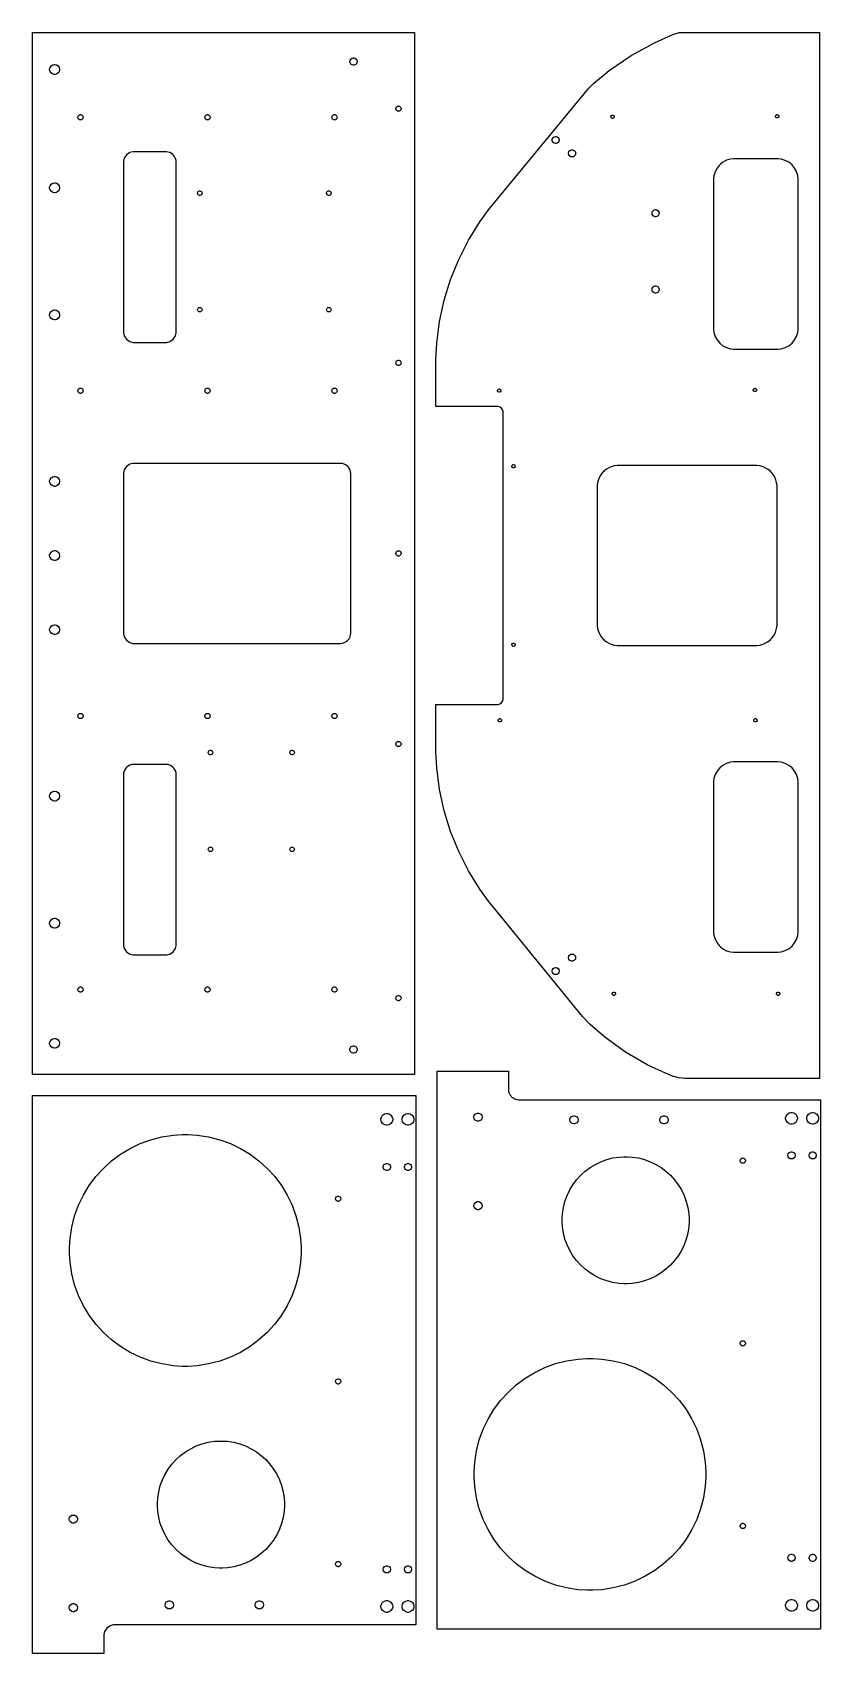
# Model space of a CAD drawing. Extents: x 0 to 18.6, y 0 to 38.3.
import ezdxf

# ---------------------------------------------------------------- set-up
doc = ezdxf.new("R2010")
doc.units = 0
doc.layers.get('0').update_dxf_attribs({"linetype": 'CONTINUOUS'})

msp = doc.modelspace()

# ---------------------------------------------------------------- linework, layer by layer
at = {"color": 0}
for points in [[(0, 38.2778), (9.02501, 38.2778), (9.02501, 13.6778), (0, 13.6778), (0, 38.2778)], [(15.0982, 13.6467), (14.9568, 13.7023), (14.5436, 13.8974), (14.0186, 14.2021), (13.527, 14.5582), (13.1809, 14.8565), (13.0728, 14.9632), (13.0665, 14.9694), (13.0065, 15.0354), (13.0008, 15.0424), (10.8854, 17.6332), (10.8038, 17.7332), (10.5762, 18.0471), (10.3051, 18.4836), (10.0732, 18.94), (9.88129, 19.4136), (9.73042, 19.9019), (9.62142, 20.4021), (9.55533, 20.9117), (9.53315, 21.2988), (9.53315, 21.4278), (9.53315, 22.4133), (10.9956, 22.4133), (11.0078, 22.4133), (11.0443, 22.4231), (11.084, 22.4499), (11.1108, 22.4896), (11.1206, 22.5261), (11.1206, 22.5383), (11.1206, 29.3172), (11.1206, 29.3294), (11.1108, 29.366), (11.084, 29.4057), (11.0443, 29.4325), (11.0078, 29.4422), (10.9956, 29.4422), (9.53315, 29.4422), (9.53315, 30.4278), (9.53315, 30.5568), (9.55533, 30.9439), (9.62142, 31.4535), (9.73042, 31.9537), (9.88129, 32.4419), (10.0732, 32.9157), (10.3051, 33.3721), (10.5762, 33.8085), (10.8038, 34.1224), (10.8854, 34.2224), (13.1459, 36.9633), (13.2601, 37.0724), (13.6258, 37.3753), (14.145, 37.7335), (14.6989, 38.0353), (15.1343, 38.225), (15.2832, 38.2778), (18.5957, 38.2778), (18.5957, 13.5778), (15.4633, 13.5778), (15.4168, 13.5778), (15.2775, 13.5952), (15.1272, 13.6354), (15.0982, 13.6467)], [(0.525011, 37.52), (0.536404, 37.52), (0.570583, 37.5108), (0.607856, 37.4857), (0.632975, 37.4485), (0.642199, 37.4142), (0.642199, 37.4028), (0.642199, 37.3914), (0.632975, 37.3572), (0.607856, 37.32), (0.570583, 37.2949), (0.536404, 37.2856), (0.525011, 37.2856), (0.513564, 37.2856), (0.479383, 37.2949), (0.442111, 37.32), (0.416992, 37.3572), (0.407824, 37.3914), (0.407824, 37.4028), (0.407824, 37.4142), (0.416992, 37.4485), (0.442111, 37.4857), (0.479383, 37.5108), (0.513564, 37.52), (0.525011, 37.52)], [(7.58751, 37.675), (7.59576, 37.675), (7.6205, 37.6685), (7.6474, 37.6503), (7.66558, 37.6233), (7.67225, 37.5986), (7.67225, 37.5903), (7.67225, 37.5821), (7.66558, 37.5574), (7.6474, 37.5304), (7.6205, 37.5122), (7.59576, 37.5056), (7.58751, 37.5056), (7.57921, 37.5056), (7.55447, 37.5122), (7.52756, 37.5304), (7.50939, 37.5574), (7.50276, 37.5821), (7.50276, 37.5903), (7.50276, 37.5986), (7.50939, 37.6233), (7.52756, 37.6503), (7.55447, 37.6685), (7.57921, 37.675), (7.58751, 37.675)], [(8.65001, 36.5403), (8.65608, 36.5403), (8.67432, 36.5354), (8.69417, 36.5219), (8.70757, 36.5021), (8.71251, 36.4839), (8.71251, 36.4778), (8.71251, 36.4717), (8.70757, 36.4535), (8.69417, 36.4336), (8.67432, 36.4201), (8.65608, 36.4153), (8.65001, 36.4153), (8.64388, 36.4153), (8.62565, 36.4201), (8.60579, 36.4336), (8.59239, 36.4535), (8.58751, 36.4717), (8.58751, 36.4778), (8.58751, 36.4839), (8.59239, 36.5021), (8.60579, 36.5219), (8.62565, 36.5354), (8.64388, 36.5403), (8.65001, 36.5403)], [(1.13748, 36.3378), (1.14355, 36.3378), (1.16178, 36.3329), (1.18164, 36.3194), (1.19504, 36.2996), (1.19998, 36.2814), (1.19998, 36.2753), (1.19998, 36.2692), (1.19504, 36.251), (1.18164, 36.2311), (1.16178, 36.2178), (1.14355, 36.2128), (1.13748, 36.2128), (1.13135, 36.2128), (1.11312, 36.2178), (1.09326, 36.2311), (1.07986, 36.251), (1.07498, 36.2692), (1.07498, 36.2753), (1.07498, 36.2814), (1.07986, 36.2996), (1.09326, 36.3194), (1.11312, 36.3329), (1.13135, 36.3378), (1.13748, 36.3378)], [(4.13747, 36.3378), (4.14356, 36.3378), (4.16178, 36.3329), (4.18164, 36.3194), (4.19504, 36.2996), (4.19997, 36.2814), (4.19997, 36.2753), (4.19997, 36.2692), (4.19504, 36.251), (4.18164, 36.2311), (4.16178, 36.2178), (4.14356, 36.2128), (4.13747, 36.2128), (4.13135, 36.2128), (4.11312, 36.2178), (4.09326, 36.2311), (4.07986, 36.251), (4.07497, 36.2692), (4.07497, 36.2753), (4.07497, 36.2814), (4.07986, 36.2996), (4.09326, 36.3194), (4.11312, 36.3329), (4.13135, 36.3378), (4.13747, 36.3378)], [(7.13747, 36.3378), (7.14356, 36.3378), (7.16178, 36.3329), (7.18164, 36.3194), (7.19504, 36.2996), (7.19997, 36.2814), (7.19997, 36.2753), (7.19997, 36.2692), (7.19504, 36.251), (7.18164, 36.2311), (7.16178, 36.2178), (7.14356, 36.2128), (7.13747, 36.2128), (7.13135, 36.2128), (7.11313, 36.2178), (7.09326, 36.2311), (7.07986, 36.251), (7.07497, 36.2692), (7.07497, 36.2753), (7.07497, 36.2814), (7.07986, 36.2996), (7.09326, 36.3194), (7.11313, 36.3329), (7.13135, 36.3378), (7.13747, 36.3378)], [(13.7088, 36.2478), (13.7019, 36.2478), (13.6812, 36.2592), (13.6698, 36.28), (13.6698, 36.2868), (13.6698, 36.2937), (13.6812, 36.3144), (13.7019, 36.3258), (13.7088, 36.3258), (13.7157, 36.3258), (13.7364, 36.3144), (13.7479, 36.2937), (13.7479, 36.2868), (13.7479, 36.28), (13.7364, 36.2592), (13.7157, 36.2478), (13.7088, 36.2478)], [(17.5954, 36.2585), (17.5885, 36.2585), (17.5678, 36.27), (17.5563, 36.2907), (17.5563, 36.2976), (17.5563, 36.3046), (17.5678, 36.3251), (17.5885, 36.3367), (17.5954, 36.3367), (17.6022, 36.3367), (17.6231, 36.3251), (17.6344, 36.3046), (17.6344, 36.2976), (17.6344, 36.2907), (17.6231, 36.27), (17.6022, 36.2585), (17.5954, 36.2585)], [(12.3651, 35.6535), (12.3568, 35.6535), (12.3321, 35.6601), (12.3052, 35.6783), (12.287, 35.7051), (12.2804, 35.7299), (12.2804, 35.7382), (12.2804, 35.7464), (12.287, 35.7711), (12.3052, 35.7981), (12.3321, 35.8163), (12.3568, 35.8229), (12.3651, 35.8229), (12.3734, 35.8229), (12.3981, 35.8163), (12.425, 35.7981), (12.4432, 35.7711), (12.4499, 35.7464), (12.4499, 35.7382), (12.4499, 35.7299), (12.4432, 35.7051), (12.425, 35.6783), (12.3981, 35.6601), (12.3734, 35.6535), (12.3651, 35.6535)], [(2.40001, 30.9588), (3.15001, 30.9588), (3.17432, 30.9588), (3.24729, 30.9785), (3.32676, 31.0319), (3.38032, 31.1115), (3.40001, 31.1844), (3.40001, 31.2088), (3.40001, 35.2088), (3.40001, 35.221), (3.39513, 35.2578), (3.38097, 35.3044), (3.35796, 35.3475), (3.33539, 35.3769), (3.32676, 35.3856), (3.31808, 35.3943), (3.28868, 35.4168), (3.24567, 35.4397), (3.199, 35.4539), (3.16222, 35.4588), (3.15001, 35.4588), (2.40001, 35.4588), (2.37565, 35.4588), (2.30268, 35.4392), (2.22319, 35.3856), (2.16965, 35.3061), (2.15001, 35.2332), (2.15001, 35.2088), (2.15001, 31.2088), (2.15001, 31.1844), (2.16965, 31.1115), (2.22319, 31.0319), (2.30268, 30.9785), (2.37565, 30.9588), (2.40001, 30.9588)], [(12.7524, 35.3372), (12.7441, 35.3372), (12.7194, 35.3439), (12.6924, 35.3621), (12.6743, 35.3889), (12.6676, 35.4138), (12.6676, 35.4219), (12.6676, 35.4303), (12.6743, 35.455), (12.6924, 35.4819), (12.7194, 35.5), (12.7441, 35.5067), (12.7524, 35.5067), (12.7606, 35.5067), (12.7854, 35.5), (12.8123, 35.4819), (12.8305, 35.455), (12.8372, 35.4303), (12.8372, 35.4219), (12.8372, 35.4138), (12.8305, 35.3889), (12.8123, 35.3621), (12.7854, 35.3439), (12.7606, 35.3372), (12.7524, 35.3372)], [(17.5957, 35.2963), (16.5957, 35.2963), (16.5711, 35.2963), (16.4976, 35.2867), (16.4043, 35.2582), (16.3182, 35.2124), (16.2594, 35.1672), (16.2421, 35.1499), (16.2247, 35.1325), (16.1796, 35.0736), (16.1338, 34.9876), (16.1053, 34.8943), (16.0957, 34.8208), (16.0957, 34.7963), (16.0957, 31.2963), (16.0957, 31.2711), (16.1058, 31.1956), (16.1349, 31.1017), (16.181, 31.0168), (16.2421, 30.9428), (16.3161, 30.8817), (16.401, 30.8356), (16.4949, 30.8065), (16.5704, 30.7963), (16.5957, 30.7963), (17.5957, 30.7963), (17.6208, 30.7963), (17.6964, 30.8065), (17.7901, 30.8356), (17.8751, 30.8817), (17.9492, 30.9428), (18.0101, 31.0168), (18.0563, 31.1017), (18.0854, 31.1956), (18.0957, 31.2711), (18.0957, 31.2963), (18.0957, 34.7963), (18.0957, 34.8215), (18.0854, 34.8971), (18.0563, 34.991), (18.0101, 35.0758), (17.9492, 35.1499), (17.8751, 35.211), (17.7901, 35.2569), (17.6964, 35.2861), (17.6208, 35.2963), (17.5957, 35.2963)], [(0.525011, 34.7263), (0.536404, 34.7263), (0.570583, 34.7171), (0.607856, 34.6919), (0.632975, 34.6547), (0.642199, 34.6206), (0.642199, 34.609), (0.642199, 34.5976), (0.632975, 34.5635), (0.607856, 34.5262), (0.570583, 34.5011), (0.536404, 34.4918), (0.525011, 34.4918), (0.513564, 34.4918), (0.479383, 34.5011), (0.442111, 34.5262), (0.416992, 34.5635), (0.407824, 34.5976), (0.407824, 34.609), (0.407824, 34.6206), (0.416992, 34.6547), (0.442111, 34.6919), (0.479383, 34.7171), (0.513564, 34.7263), (0.525011, 34.7263)], [(3.95503, 34.5371), (3.96018, 34.5371), (3.97569, 34.5329), (3.99262, 34.5215), (4.00401, 34.5046), (4.00825, 34.489), (4.00825, 34.4838), (4.00825, 34.4786), (4.00401, 34.4631), (3.99262, 34.4461), (3.97569, 34.4347), (3.96018, 34.4306), (3.95503, 34.4306), (3.94982, 34.4306), (3.93425, 34.4347), (3.91732, 34.4461), (3.90593, 34.4631), (3.90175, 34.4786), (3.90175, 34.4838), (3.90175, 34.489), (3.90593, 34.5046), (3.91732, 34.5215), (3.93425, 34.5329), (3.94982, 34.5371), (3.95503, 34.5371)], [(7.00499, 34.5371), (7.01014, 34.5371), (7.02572, 34.5329), (7.04264, 34.5215), (7.05404, 34.5046), (7.05826, 34.489), (7.05826, 34.4838), (7.05826, 34.4786), (7.05404, 34.4631), (7.04264, 34.4461), (7.02572, 34.4347), (7.01014, 34.4306), (7.00499, 34.4306), (6.99978, 34.4306), (6.98426, 34.4347), (6.96733, 34.4461), (6.95594, 34.4631), (6.95176, 34.4786), (6.95176, 34.4838), (6.95176, 34.489), (6.95594, 34.5046), (6.96733, 34.5215), (6.98426, 34.5329), (6.99978, 34.5371), (7.00499, 34.5371)], [(14.7257, 33.924), (14.7175, 33.924), (14.6928, 33.9307), (14.6657, 33.9489), (14.6476, 33.9758), (14.641, 34.0006), (14.641, 34.0087), (14.641, 34.0171), (14.6476, 34.0418), (14.6657, 34.0687), (14.6928, 34.0869), (14.7175, 34.0935), (14.7257, 34.0935), (14.7339, 34.0935), (14.7588, 34.0869), (14.7857, 34.0687), (14.8039, 34.0418), (14.8106, 34.0171), (14.8106, 34.0087), (14.8106, 34.0006), (14.8039, 33.9758), (14.7857, 33.9489), (14.7588, 33.9307), (14.7339, 33.924), (14.7257, 33.924)], [(14.7257, 32.124), (14.7175, 32.124), (14.6928, 32.1307), (14.6657, 32.1489), (14.6476, 32.1758), (14.641, 32.2006), (14.641, 32.2088), (14.641, 32.2171), (14.6476, 32.2418), (14.6657, 32.2688), (14.6928, 32.2869), (14.7175, 32.2935), (14.7257, 32.2935), (14.7339, 32.2935), (14.7588, 32.2869), (14.7857, 32.2688), (14.8039, 32.2418), (14.8106, 32.2171), (14.8106, 32.2088), (14.8106, 32.2006), (14.8039, 32.1758), (14.7857, 32.1489), (14.7588, 32.1307), (14.7339, 32.124), (14.7257, 32.124)], [(3.95503, 31.7869), (3.96018, 31.7869), (3.97569, 31.7828), (3.99262, 31.7714), (4.00401, 31.7544), (4.00825, 31.739), (4.00825, 31.7338), (4.00825, 31.7286), (4.00401, 31.7131), (3.99262, 31.6961), (3.97569, 31.6847), (3.96018, 31.6806), (3.95503, 31.6806), (3.94982, 31.6806), (3.93425, 31.6847), (3.91732, 31.6961), (3.90593, 31.7131), (3.90175, 31.7286), (3.90175, 31.7338), (3.90175, 31.739), (3.90593, 31.7544), (3.91732, 31.7714), (3.93425, 31.7828), (3.94982, 31.7869), (3.95503, 31.7869)], [(7.00499, 31.7869), (7.01014, 31.7869), (7.02572, 31.7828), (7.04264, 31.7714), (7.05404, 31.7544), (7.05826, 31.739), (7.05826, 31.7338), (7.05826, 31.7286), (7.05404, 31.7131), (7.04264, 31.6961), (7.02572, 31.6847), (7.01014, 31.6806), (7.00499, 31.6806), (6.99978, 31.6806), (6.98426, 31.6847), (6.96733, 31.6961), (6.95594, 31.7131), (6.95176, 31.7286), (6.95176, 31.7338), (6.95176, 31.739), (6.95594, 31.7544), (6.96733, 31.7714), (6.98426, 31.7828), (6.99978, 31.7869), (7.00499, 31.7869)], [(0.525011, 31.7263), (0.536404, 31.7263), (0.570583, 31.7171), (0.607856, 31.6919), (0.632975, 31.6547), (0.642199, 31.6206), (0.642199, 31.609), (0.642199, 31.5976), (0.632975, 31.5635), (0.607856, 31.5262), (0.570583, 31.5011), (0.536404, 31.4918), (0.525011, 31.4918), (0.513564, 31.4918), (0.479383, 31.5011), (0.442111, 31.5262), (0.416992, 31.5635), (0.407824, 31.5976), (0.407824, 31.609), (0.407824, 31.6206), (0.416992, 31.6547), (0.442111, 31.6919), (0.479383, 31.7171), (0.513564, 31.7263), (0.525011, 31.7263)], [(8.65001, 30.5403), (8.65608, 30.5403), (8.67432, 30.5354), (8.69417, 30.5219), (8.70757, 30.5021), (8.71251, 30.4839), (8.71251, 30.4778), (8.71251, 30.4717), (8.70757, 30.4535), (8.69417, 30.4336), (8.67432, 30.4201), (8.65608, 30.4153), (8.65001, 30.4153), (8.64388, 30.4153), (8.62565, 30.4201), (8.60579, 30.4336), (8.59239, 30.4535), (8.58751, 30.4717), (8.58751, 30.4778), (8.58751, 30.4839), (8.59239, 30.5021), (8.60579, 30.5219), (8.62565, 30.5354), (8.64388, 30.5403), (8.65001, 30.5403)], [(1.13748, 29.8797), (1.14355, 29.8797), (1.16178, 29.8749), (1.18164, 29.8615), (1.19504, 29.8417), (1.19998, 29.8235), (1.19998, 29.8172), (1.19998, 29.8112), (1.19504, 29.7929), (1.18164, 29.7731), (1.16178, 29.7597), (1.14355, 29.7547), (1.13748, 29.7547), (1.13135, 29.7547), (1.11312, 29.7597), (1.09326, 29.7731), (1.07986, 29.7929), (1.07498, 29.8112), (1.07498, 29.8172), (1.07498, 29.8235), (1.07986, 29.8417), (1.09326, 29.8615), (1.11312, 29.8749), (1.13135, 29.8797), (1.13748, 29.8797)], [(4.13747, 29.8797), (4.14356, 29.8797), (4.16178, 29.8749), (4.18164, 29.8615), (4.19504, 29.8417), (4.19997, 29.8235), (4.19997, 29.8172), (4.19997, 29.8112), (4.19504, 29.7929), (4.18164, 29.7731), (4.16178, 29.7597), (4.14356, 29.7547), (4.13747, 29.7547), (4.13135, 29.7547), (4.11312, 29.7597), (4.09326, 29.7731), (4.07986, 29.7929), (4.07497, 29.8112), (4.07497, 29.8172), (4.07497, 29.8235), (4.07986, 29.8417), (4.09326, 29.8615), (4.11312, 29.8749), (4.13135, 29.8797), (4.13747, 29.8797)], [(7.13747, 29.8797), (7.14356, 29.8797), (7.16178, 29.8749), (7.18164, 29.8615), (7.19504, 29.8417), (7.19997, 29.8235), (7.19997, 29.8172), (7.19997, 29.8112), (7.19504, 29.7929), (7.18164, 29.7731), (7.16178, 29.7597), (7.14356, 29.7547), (7.13747, 29.7547), (7.13135, 29.7547), (7.11313, 29.7597), (7.09326, 29.7731), (7.07986, 29.7929), (7.07497, 29.8112), (7.07497, 29.8172), (7.07497, 29.8235), (7.07986, 29.8417), (7.09326, 29.8615), (7.11313, 29.8749), (7.13135, 29.8797), (7.13747, 29.8797)], [(11.0328, 29.7824), (11.0259, 29.7824), (11.0052, 29.7939), (10.9938, 29.8146), (10.9938, 29.8214), (10.9938, 29.8283), (11.0052, 29.849), (11.0259, 29.8606), (11.0328, 29.8606), (11.0397, 29.8606), (11.0604, 29.849), (11.0719, 29.8283), (11.0719, 29.8214), (11.0719, 29.8146), (11.0604, 29.7939), (11.0397, 29.7824), (11.0328, 29.7824)], [(17.0744, 29.799), (17.0675, 29.799), (17.0468, 29.8106), (17.0354, 29.8313), (17.0354, 29.8381), (17.0354, 29.845), (17.0468, 29.8657), (17.0675, 29.8772), (17.0744, 29.8772), (17.0814, 29.8772), (17.1021, 29.8657), (17.1135, 29.845), (17.1135, 29.8381), (17.1135, 29.8313), (17.1021, 29.8106), (17.0814, 29.799), (17.0744, 29.799)], [(7.52501, 24.1028), (7.52501, 27.8528), (7.52501, 27.865), (7.52012, 27.9018), (7.50597, 27.9485), (7.48296, 27.9915), (7.46039, 28.021), (7.45176, 28.0296), (7.44308, 28.0382), (7.41368, 28.0608), (7.37067, 28.0838), (7.324, 28.0979), (7.28722, 28.1028), (7.27501, 28.1028), (2.40001, 28.1028), (2.37565, 28.1028), (2.30268, 28.0831), (2.22319, 28.0296), (2.16965, 27.9501), (2.15001, 27.8771), (2.15001, 27.8528), (2.15001, 24.1028), (2.15001, 24.0785), (2.16965, 24.0054), (2.22319, 23.926), (2.30268, 23.8725), (2.37565, 23.8528), (2.40001, 23.8528), (7.27501, 23.8528), (7.28722, 23.8528), (7.324, 23.8576), (7.37067, 23.8718), (7.41368, 23.8949), (7.44308, 23.9174), (7.45176, 23.926), (7.46039, 23.9347), (7.48296, 23.964), (7.50597, 24.0071), (7.52012, 24.0538), (7.52501, 24.0906), (7.52501, 24.1028)], [(11.3706, 27.9974), (11.3637, 27.9974), (11.343, 28.0089), (11.3315, 28.0296), (11.3315, 28.0365), (11.3315, 28.0435), (11.343, 28.0642), (11.3637, 28.0756), (11.3706, 28.0756), (11.3775, 28.0756), (11.3982, 28.0642), (11.4097, 28.0435), (11.4097, 28.0365), (11.4097, 28.0296), (11.3982, 28.0089), (11.3775, 27.9974), (11.3706, 27.9974)], [(17.0957, 28.0528), (13.8457, 28.0528), (13.8211, 28.0528), (13.7476, 28.0432), (13.6542, 28.0147), (13.5682, 27.9688), (13.5094, 27.9236), (13.4921, 27.9063), (13.4747, 27.889), (13.4296, 27.8301), (13.3837, 27.7442), (13.3553, 27.6508), (13.3457, 27.5774), (13.3457, 27.5528), (13.3457, 24.3028), (13.3457, 24.2783), (13.3553, 24.2049), (13.3837, 24.1114), (13.4296, 24.0254), (13.4747, 23.9665), (13.4921, 23.9492), (13.5094, 23.9319), (13.5682, 23.8868), (13.6542, 23.8408), (13.7476, 23.8125), (13.8211, 23.8028), (13.8457, 23.8028), (17.0957, 23.8028), (17.1201, 23.8028), (17.1936, 23.8125), (17.2869, 23.8408), (17.3731, 23.8868), (17.4318, 23.9319), (17.4492, 23.9492), (17.4665, 23.9665), (17.5117, 24.0254), (17.5575, 24.1114), (17.586, 24.2049), (17.5957, 24.2783), (17.5957, 24.3028), (17.5957, 27.5528), (17.5957, 27.5774), (17.586, 27.6508), (17.5575, 27.7442), (17.5117, 27.8301), (17.4665, 27.889), (17.4492, 27.9063), (17.4318, 27.9236), (17.3731, 27.9688), (17.2869, 28.0147), (17.1936, 28.0432), (17.1201, 28.0528), (17.0957, 28.0528)], [(0.525011, 27.795), (0.536404, 27.795), (0.570583, 27.7858), (0.607856, 27.7607), (0.632975, 27.7235), (0.642199, 27.6893), (0.642199, 27.6778), (0.642199, 27.6664), (0.632975, 27.6322), (0.607856, 27.595), (0.570583, 27.5699), (0.536404, 27.5606), (0.525011, 27.5606), (0.513564, 27.5606), (0.479383, 27.5699), (0.442111, 27.595), (0.416992, 27.6322), (0.407824, 27.6664), (0.407824, 27.6778), (0.407824, 27.6893), (0.416992, 27.7235), (0.442111, 27.7607), (0.479383, 27.7858), (0.513564, 27.795), (0.525011, 27.795)], [(0.525011, 26.045), (0.536404, 26.045), (0.570583, 26.0358), (0.607856, 26.0107), (0.632975, 25.9735), (0.642199, 25.9393), (0.642199, 25.9278), (0.642199, 25.9164), (0.632975, 25.8822), (0.607856, 25.845), (0.570583, 25.8199), (0.536404, 25.8106), (0.525011, 25.8106), (0.513564, 25.8106), (0.479383, 25.8199), (0.442111, 25.845), (0.416992, 25.8822), (0.407824, 25.9164), (0.407824, 25.9278), (0.407824, 25.9393), (0.416992, 25.9735), (0.442111, 26.0107), (0.479383, 26.0358), (0.513564, 26.045), (0.525011, 26.045)], [(8.65001, 26.0403), (8.65608, 26.0403), (8.67432, 26.0354), (8.69417, 26.0219), (8.70757, 26.0021), (8.71251, 25.9839), (8.71251, 25.9778), (8.71251, 25.9717), (8.70757, 25.9535), (8.69417, 25.9336), (8.67432, 25.9201), (8.65608, 25.9153), (8.65001, 25.9153), (8.64388, 25.9153), (8.62565, 25.9201), (8.60579, 25.9336), (8.59239, 25.9535), (8.58751, 25.9717), (8.58751, 25.9778), (8.58751, 25.9839), (8.59239, 26.0021), (8.60579, 26.0219), (8.62565, 26.0354), (8.64388, 26.0403), (8.65001, 26.0403)], [(0.525011, 24.295), (0.536404, 24.295), (0.570583, 24.2858), (0.607856, 24.2607), (0.632975, 24.2235), (0.642199, 24.1893), (0.642199, 24.1778), (0.642199, 24.1664), (0.632975, 24.1322), (0.607856, 24.095), (0.570583, 24.0699), (0.536404, 24.0606), (0.525011, 24.0606), (0.513564, 24.0606), (0.479383, 24.0699), (0.442111, 24.095), (0.416992, 24.1322), (0.407824, 24.1664), (0.407824, 24.1778), (0.407824, 24.1893), (0.416992, 24.2235), (0.442111, 24.2607), (0.479383, 24.2858), (0.513564, 24.295), (0.525011, 24.295)], [(11.3706, 23.78), (11.3637, 23.78), (11.343, 23.7915), (11.3315, 23.8122), (11.3315, 23.819), (11.3315, 23.826), (11.343, 23.8467), (11.3637, 23.8582), (11.3706, 23.8582), (11.3775, 23.8582), (11.3982, 23.8467), (11.4097, 23.826), (11.4097, 23.819), (11.4097, 23.8122), (11.3982, 23.7915), (11.3775, 23.78), (11.3706, 23.78)], [(1.13748, 22.2008), (1.14355, 22.2008), (1.16178, 22.196), (1.18164, 22.1825), (1.19504, 22.1626), (1.19998, 22.1444), (1.19998, 22.1383), (1.19998, 22.1322), (1.19504, 22.114), (1.18164, 22.0942), (1.16178, 22.0807), (1.14355, 22.0758), (1.13748, 22.0758), (1.13135, 22.0758), (1.11312, 22.0807), (1.09326, 22.0942), (1.07986, 22.114), (1.07498, 22.1322), (1.07498, 22.1383), (1.07498, 22.1444), (1.07986, 22.1626), (1.09326, 22.1825), (1.11312, 22.196), (1.13135, 22.2008), (1.13748, 22.2008)], [(4.13747, 22.2008), (4.14356, 22.2008), (4.16178, 22.196), (4.18164, 22.1825), (4.19504, 22.1626), (4.19997, 22.1444), (4.19997, 22.1383), (4.19997, 22.1322), (4.19504, 22.114), (4.18164, 22.0942), (4.16178, 22.0807), (4.14356, 22.0758), (4.13747, 22.0758), (4.13135, 22.0758), (4.11312, 22.0807), (4.09326, 22.0942), (4.07986, 22.114), (4.07497, 22.1322), (4.07497, 22.1383), (4.07497, 22.1444), (4.07986, 22.1626), (4.09326, 22.1825), (4.11312, 22.196), (4.13135, 22.2008), (4.13747, 22.2008)], [(7.13747, 22.2008), (7.14356, 22.2008), (7.16178, 22.196), (7.18164, 22.1825), (7.19504, 22.1626), (7.19997, 22.1444), (7.19997, 22.1383), (7.19997, 22.1322), (7.19504, 22.114), (7.18164, 22.0942), (7.16178, 22.0807), (7.14356, 22.0758), (7.13747, 22.0758), (7.13135, 22.0758), (7.11313, 22.0807), (7.09326, 22.0942), (7.07986, 22.114), (7.07497, 22.1322), (7.07497, 22.1383), (7.07497, 22.1444), (7.07986, 22.1626), (7.09326, 22.1825), (7.11313, 22.196), (7.13135, 22.2008), (7.13747, 22.2008)], [(11.0436, 21.9992), (11.0366, 21.9992), (11.0159, 22.0107), (11.0044, 22.0314), (11.0044, 22.0383), (11.0044, 22.0453), (11.0159, 22.066), (11.0366, 22.0774), (11.0436, 22.0774), (11.0505, 22.0774), (11.0711, 22.066), (11.0826, 22.0453), (11.0826, 22.0383), (11.0826, 22.0314), (11.0711, 22.0107), (11.0505, 21.9992), (11.0436, 21.9992)], [(17.0853, 21.9992), (17.0783, 21.9992), (17.0575, 22.0107), (17.0461, 22.0314), (17.0461, 22.0383), (17.0461, 22.0453), (17.0575, 22.066), (17.0783, 22.0774), (17.0853, 22.0774), (17.0921, 22.0774), (17.1128, 22.066), (17.1243, 22.0453), (17.1243, 22.0383), (17.1243, 22.0314), (17.1128, 22.0107), (17.0921, 21.9992), (17.0853, 21.9992)], [(8.65001, 21.5403), (8.65608, 21.5403), (8.67432, 21.5354), (8.69417, 21.5219), (8.70757, 21.5021), (8.71251, 21.4839), (8.71251, 21.4778), (8.71251, 21.4717), (8.70757, 21.4535), (8.69417, 21.4336), (8.67432, 21.4201), (8.65608, 21.4153), (8.65001, 21.4153), (8.64388, 21.4153), (8.62565, 21.4201), (8.60579, 21.4336), (8.59239, 21.4535), (8.58751, 21.4717), (8.58751, 21.4778), (8.58751, 21.4839), (8.59239, 21.5021), (8.60579, 21.5219), (8.62565, 21.5354), (8.64388, 21.5403), (8.65001, 21.5403)], [(4.20806, 21.3288), (4.21322, 21.3288), (4.22879, 21.3246), (4.24571, 21.3132), (4.25711, 21.2962), (4.26133, 21.2807), (4.26133, 21.2756), (4.26133, 21.2703), (4.25711, 21.2547), (4.24571, 21.2379), (4.22879, 21.2264), (4.21322, 21.2222), (4.20806, 21.2222), (4.20285, 21.2222), (4.18733, 21.2264), (4.17042, 21.2379), (4.15901, 21.2547), (4.15483, 21.2703), (4.15483, 21.2756), (4.15483, 21.2807), (4.15901, 21.2962), (4.17042, 21.3132), (4.18733, 21.3246), (4.20285, 21.3288), (4.20806, 21.3288)], [(6.13721, 21.3288), (6.14236, 21.3288), (6.15788, 21.3246), (6.17481, 21.3132), (6.18619, 21.2962), (6.19043, 21.2807), (6.19043, 21.2756), (6.19043, 21.2703), (6.18619, 21.2547), (6.17481, 21.2379), (6.15788, 21.2264), (6.14236, 21.2222), (6.13721, 21.2222), (6.132, 21.2222), (6.11643, 21.2264), (6.0995, 21.2379), (6.08811, 21.2547), (6.08393, 21.2703), (6.08393, 21.2756), (6.08393, 21.2807), (6.08811, 21.2962), (6.0995, 21.3132), (6.11643, 21.3246), (6.132, 21.3288), (6.13721, 21.3288)], [(17.5957, 21.0593), (16.5957, 21.0593), (16.5704, 21.0593), (16.4949, 21.0492), (16.401, 21.02), (16.3161, 20.9739), (16.2421, 20.9129), (16.181, 20.8389), (16.1349, 20.7539), (16.1058, 20.6601), (16.0957, 20.5846), (16.0957, 20.5593), (16.0957, 17.0593), (16.0957, 17.0349), (16.1053, 16.9612), (16.1338, 16.8679), (16.1796, 16.7819), (16.2247, 16.7231), (16.2421, 16.7057), (16.2594, 16.6885), (16.3182, 16.6433), (16.4043, 16.5974), (16.4976, 16.569), (16.5711, 16.5593), (16.5957, 16.5593), (17.5957, 16.5593), (17.6208, 16.5593), (17.6964, 16.5694), (17.7901, 16.5986), (17.8751, 16.6447), (17.9492, 16.7058), (18.0101, 16.7797), (18.0563, 16.8647), (18.0854, 16.9586), (18.0957, 17.0342), (18.0957, 17.0593), (18.0957, 20.5593), (18.0957, 20.5846), (18.0854, 20.6601), (18.0563, 20.7539), (18.0101, 20.8389), (17.9492, 20.9129), (17.8751, 20.9739), (17.7901, 21.02), (17.6964, 21.0492), (17.6208, 21.0593), (17.5957, 21.0593)], [(3.40001, 16.7468), (3.40001, 20.7468), (3.40001, 20.759), (3.39513, 20.7958), (3.38097, 20.8425), (3.35796, 20.8856), (3.33539, 20.915), (3.32676, 20.9236), (3.31808, 20.9322), (3.28868, 20.9549), (3.24567, 20.9778), (3.199, 20.9919), (3.16222, 20.9968), (3.15001, 20.9968), (2.40001, 20.9968), (2.38775, 20.9968), (2.35097, 20.9919), (2.30431, 20.9778), (2.26129, 20.9549), (2.23182, 20.9322), (2.22319, 20.9236), (2.21451, 20.915), (2.19194, 20.8856), (2.169, 20.8425), (2.15483, 20.7958), (2.15001, 20.759), (2.15001, 20.7468), (2.15001, 16.7468), (2.15001, 16.7225), (2.16965, 16.6496), (2.22319, 16.57), (2.30268, 16.5165), (2.37565, 16.4968), (2.40001, 16.4968), (3.15001, 16.4968), (3.17432, 16.4968), (3.24729, 16.5165), (3.32676, 16.57), (3.38032, 16.6496), (3.40001, 16.7225), (3.40001, 16.7468)], [(0.525011, 20.3637), (0.536404, 20.3637), (0.570583, 20.3546), (0.607856, 20.3294), (0.632975, 20.2922), (0.642199, 20.2579), (0.642199, 20.2465), (0.642199, 20.2351), (0.632975, 20.201), (0.607856, 20.1638), (0.570583, 20.1386), (0.536404, 20.1293), (0.525011, 20.1293), (0.513564, 20.1293), (0.479383, 20.1386), (0.442111, 20.1638), (0.416992, 20.201), (0.407824, 20.2351), (0.407824, 20.2465), (0.407824, 20.2579), (0.416992, 20.2922), (0.442111, 20.3294), (0.479383, 20.3546), (0.513564, 20.3637), (0.525011, 20.3637)], [(4.20806, 19.0453), (4.21322, 19.0453), (4.22879, 19.0411), (4.24571, 19.0297), (4.25711, 19.0128), (4.26133, 18.9972), (4.26133, 18.9921), (4.26133, 18.9868), (4.25711, 18.9713), (4.24571, 18.9543), (4.22879, 18.9429), (4.21322, 18.9387), (4.20806, 18.9387), (4.20285, 18.9387), (4.18733, 18.9429), (4.17042, 18.9543), (4.15901, 18.9713), (4.15483, 18.9868), (4.15483, 18.9921), (4.15483, 18.9972), (4.15901, 19.0128), (4.17042, 19.0297), (4.18733, 19.0411), (4.20285, 19.0453), (4.20806, 19.0453)], [(6.13721, 19.0453), (6.14236, 19.0453), (6.15788, 19.0411), (6.17481, 19.0297), (6.18619, 19.0128), (6.19043, 18.9972), (6.19043, 18.9921), (6.19043, 18.9868), (6.18619, 18.9713), (6.17481, 18.9543), (6.15788, 18.9429), (6.14236, 18.9387), (6.13721, 18.9387), (6.132, 18.9387), (6.11643, 18.9429), (6.0995, 18.9543), (6.08811, 18.9713), (6.08393, 18.9868), (6.08393, 18.9921), (6.08393, 18.9972), (6.08811, 19.0128), (6.0995, 19.0297), (6.11643, 19.0411), (6.132, 19.0453), (6.13721, 19.0453)], [(0.525011, 17.3637), (0.536404, 17.3637), (0.570583, 17.3546), (0.607856, 17.3294), (0.632975, 17.2922), (0.642199, 17.2579), (0.642199, 17.2465), (0.642199, 17.2351), (0.632975, 17.201), (0.607856, 17.1638), (0.570583, 17.1386), (0.536404, 17.1293), (0.525011, 17.1293), (0.513564, 17.1293), (0.479383, 17.1386), (0.442111, 17.1638), (0.416992, 17.201), (0.407824, 17.2351), (0.407824, 17.2465), (0.407824, 17.2579), (0.416992, 17.2922), (0.442111, 17.3294), (0.479383, 17.3546), (0.513564, 17.3637), (0.525011, 17.3637)], [(12.7523, 16.349), (12.744, 16.349), (12.7193, 16.3557), (12.6924, 16.3738), (12.6742, 16.4007), (12.6676, 16.4254), (12.6676, 16.4337), (12.6676, 16.4419), (12.6742, 16.4668), (12.6924, 16.4936), (12.7193, 16.5118), (12.744, 16.5185), (12.7523, 16.5185), (12.7606, 16.5185), (12.7853, 16.5118), (12.8122, 16.4936), (12.8304, 16.4668), (12.8371, 16.4419), (12.8371, 16.4337), (12.8371, 16.4254), (12.8304, 16.4007), (12.8122, 16.3738), (12.7853, 16.3557), (12.7606, 16.349), (12.7523, 16.349)], [(12.365, 16.0328), (12.3568, 16.0328), (12.332, 16.0394), (12.3051, 16.0575), (12.2869, 16.0846), (12.2803, 16.1093), (12.2803, 16.1175), (12.2803, 16.1257), (12.2869, 16.1506), (12.3051, 16.1775), (12.332, 16.1957), (12.3568, 16.2022), (12.365, 16.2022), (12.3733, 16.2022), (12.398, 16.1957), (12.4249, 16.1775), (12.4431, 16.1506), (12.4498, 16.1257), (12.4498, 16.1175), (12.4498, 16.1093), (12.4431, 16.0846), (12.4249, 16.0575), (12.398, 16.0394), (12.3733, 16.0328), (12.365, 16.0328)], [(1.13748, 15.7428), (1.14355, 15.7428), (1.16178, 15.7379), (1.18164, 15.7244), (1.19504, 15.7046), (1.19998, 15.6864), (1.19998, 15.6803), (1.19998, 15.6742), (1.19504, 15.656), (1.18164, 15.6361), (1.16178, 15.6228), (1.14355, 15.6178), (1.13748, 15.6178), (1.13135, 15.6178), (1.11312, 15.6228), (1.09326, 15.6361), (1.07986, 15.656), (1.07498, 15.6742), (1.07498, 15.6803), (1.07498, 15.6864), (1.07986, 15.7046), (1.09326, 15.7244), (1.11312, 15.7379), (1.13135, 15.7428), (1.13748, 15.7428)], [(4.13747, 15.7428), (4.14356, 15.7428), (4.16178, 15.7379), (4.18164, 15.7244), (4.19504, 15.7046), (4.19997, 15.6864), (4.19997, 15.6803), (4.19997, 15.6742), (4.19504, 15.656), (4.18164, 15.6361), (4.16178, 15.6228), (4.14356, 15.6178), (4.13747, 15.6178), (4.13135, 15.6178), (4.11312, 15.6228), (4.09326, 15.6361), (4.07986, 15.656), (4.07497, 15.6742), (4.07497, 15.6803), (4.07497, 15.6864), (4.07986, 15.7046), (4.09326, 15.7244), (4.11312, 15.7379), (4.13135, 15.7428), (4.13747, 15.7428)], [(7.13747, 15.7428), (7.14356, 15.7428), (7.16178, 15.7379), (7.18164, 15.7244), (7.19504, 15.7046), (7.19997, 15.6864), (7.19997, 15.6803), (7.19997, 15.6742), (7.19504, 15.656), (7.18164, 15.6361), (7.16178, 15.6228), (7.14356, 15.6178), (7.13747, 15.6178), (7.13135, 15.6178), (7.11313, 15.6228), (7.09326, 15.6361), (7.07986, 15.656), (7.07497, 15.6742), (7.07497, 15.6803), (7.07497, 15.6864), (7.07986, 15.7046), (7.09326, 15.7244), (7.11313, 15.7379), (7.13135, 15.7428), (7.13747, 15.7428)], [(8.65001, 15.5403), (8.65608, 15.5403), (8.67432, 15.5354), (8.69417, 15.5219), (8.70757, 15.5021), (8.71251, 15.4839), (8.71251, 15.4778), (8.71251, 15.4717), (8.70757, 15.4535), (8.69417, 15.4336), (8.67432, 15.4201), (8.65608, 15.4153), (8.65001, 15.4153), (8.64388, 15.4153), (8.62565, 15.4201), (8.60579, 15.4336), (8.59239, 15.4535), (8.58751, 15.4717), (8.58751, 15.4778), (8.58751, 15.4839), (8.59239, 15.5021), (8.60579, 15.5219), (8.62565, 15.5354), (8.64388, 15.5403), (8.65001, 15.5403)], [(13.7374, 15.5412), (13.7304, 15.5412), (13.7097, 15.5526), (13.6983, 15.5735), (13.6983, 15.5803), (13.6983, 15.5872), (13.7097, 15.6079), (13.7304, 15.6193), (13.7374, 15.6193), (13.7443, 15.6193), (13.765, 15.6079), (13.7764, 15.5872), (13.7764, 15.5803), (13.7764, 15.5735), (13.765, 15.5526), (13.7443, 15.5412), (13.7374, 15.5412)], [(17.624, 15.5412), (17.6171, 15.5412), (17.5963, 15.5526), (17.5849, 15.5735), (17.5849, 15.5803), (17.5849, 15.5872), (17.5963, 15.6079), (17.6171, 15.6193), (17.624, 15.6193), (17.6308, 15.6193), (17.6515, 15.6079), (17.6631, 15.5872), (17.6631, 15.5803), (17.6631, 15.5735), (17.6515, 15.5526), (17.6308, 15.5412), (17.624, 15.5412)], [(0.525011, 14.5272), (0.536404, 14.5272), (0.570583, 14.5181), (0.607856, 14.4929), (0.632975, 14.4557), (0.642199, 14.4215), (0.642199, 14.41), (0.642199, 14.3986), (0.632975, 14.3644), (0.607856, 14.3272), (0.570583, 14.3021), (0.536404, 14.2929), (0.525011, 14.2929), (0.513564, 14.2929), (0.479383, 14.3021), (0.442111, 14.3272), (0.416992, 14.3644), (0.407824, 14.3986), (0.407824, 14.41), (0.407824, 14.4215), (0.416992, 14.4557), (0.442111, 14.4929), (0.479383, 14.5181), (0.513564, 14.5272), (0.525011, 14.5272)], [(7.5874, 14.35), (7.5956, 14.35), (7.62033, 14.3435), (7.64729, 14.3253), (7.66547, 14.2983), (7.67215, 14.2736), (7.67215, 14.2653), (7.67215, 14.2571), (7.66547, 14.2324), (7.64729, 14.2054), (7.62033, 14.1872), (7.5956, 14.1806), (7.5874, 14.1806), (7.5791, 14.1806), (7.55436, 14.1872), (7.5274, 14.2054), (7.50922, 14.2324), (7.50261, 14.2571), (7.50261, 14.2653), (7.50261, 14.2736), (7.50922, 14.2983), (7.5274, 14.3253), (7.55436, 14.3435), (7.5791, 14.35), (7.5874, 14.35)], [(11.4975, 13.0778), (18.625, 13.0778), (18.625, 0.5778), (9.5625, 0.5778), (9.5625, 13.7528), (11.2475, 13.7528), (11.2475, 13.3278), (11.2475, 13.3156), (11.2523, 13.2788), (11.2665, 13.2321), (11.2895, 13.1891), (11.3121, 13.1597), (11.3208, 13.151), (11.3294, 13.1424), (11.3588, 13.1198), (11.4018, 13.0968), (11.4485, 13.0827), (11.4852, 13.0778), (11.4975, 13.0778)], [(9.0625, 0.677789), (1.935, 0.677789), (1.91064, 0.677789), (1.83768, 0.658149), (1.75819, 0.604601), (1.70464, 0.525119), (1.685, 0.452149), (1.685, 0.427789), (1.685, 0.002767), (0, 0.002767), (0, 13.1778), (9.0625, 13.1778), (9.0625, 0.677789)], [(8.375, 12.7548), (8.38857, 12.7548), (8.42925, 12.7438), (8.47364, 12.7139), (8.50347, 12.6696), (8.51449, 12.6289), (8.51449, 12.6153), (8.51449, 12.6017), (8.50347, 12.561), (8.47364, 12.5167), (8.42925, 12.4868), (8.38857, 12.4758), (8.375, 12.4758), (8.36139, 12.4758), (8.32069, 12.4868), (8.27636, 12.5167), (8.24647, 12.561), (8.23551, 12.6017), (8.23551, 12.6153), (8.23551, 12.6289), (8.24647, 12.6696), (8.27636, 12.7139), (8.32069, 12.7438), (8.36139, 12.7548), (8.375, 12.7548)], [(8.875, 12.7548), (8.88857, 12.7548), (8.92925, 12.7438), (8.97364, 12.7139), (9.00347, 12.6696), (9.01449, 12.6289), (9.01449, 12.6153), (9.01449, 12.6017), (9.00347, 12.561), (8.97364, 12.5167), (8.92925, 12.4868), (8.88857, 12.4758), (8.875, 12.4758), (8.86139, 12.4758), (8.82069, 12.4868), (8.77636, 12.5167), (8.74647, 12.561), (8.73551, 12.6017), (8.73551, 12.6153), (8.73551, 12.6289), (8.74647, 12.6696), (8.77636, 12.7139), (8.82069, 12.7438), (8.86139, 12.7548), (8.875, 12.7548)], [(10.53, 12.764), (10.5394, 12.764), (10.5677, 12.7564), (10.5984, 12.7357), (10.6191, 12.705), (10.6267, 12.6767), (10.6267, 12.6673), (10.6267, 12.6579), (10.6191, 12.6296), (10.5984, 12.5988), (10.5677, 12.5781), (10.5394, 12.5705), (10.53, 12.5705), (10.5206, 12.5705), (10.4923, 12.5781), (10.4616, 12.5988), (10.4409, 12.6296), (10.4333, 12.6579), (10.4333, 12.6673), (10.4333, 12.6767), (10.4409, 12.705), (10.4616, 12.7357), (10.4923, 12.7564), (10.5206, 12.764), (10.53, 12.764)], [(12.7996, 12.7002), (12.809, 12.7002), (12.8372, 12.6926), (12.8679, 12.6719), (12.8887, 12.6412), (12.8963, 12.6129), (12.8963, 12.6035), (12.8963, 12.5941), (12.8887, 12.5658), (12.8679, 12.5351), (12.8372, 12.5144), (12.809, 12.5067), (12.7996, 12.5067), (12.7902, 12.5067), (12.7619, 12.5144), (12.7312, 12.5351), (12.7104, 12.5658), (12.7028, 12.5941), (12.7028, 12.6035), (12.7028, 12.6129), (12.7104, 12.6412), (12.7312, 12.6719), (12.7619, 12.6926), (12.7902, 12.7002), (12.7996, 12.7002)], [(14.9246, 12.7002), (14.934, 12.7002), (14.9622, 12.6926), (14.9929, 12.6719), (15.0136, 12.6412), (15.0214, 12.6129), (15.0214, 12.6035), (15.0214, 12.5941), (15.0136, 12.5658), (14.9929, 12.5351), (14.9622, 12.5144), (14.934, 12.5067), (14.9246, 12.5067), (14.9151, 12.5067), (14.8869, 12.5144), (14.8561, 12.5351), (14.8354, 12.5658), (14.8279, 12.5941), (14.8279, 12.6035), (14.8279, 12.6129), (14.8354, 12.6412), (14.8561, 12.6719), (14.8869, 12.6926), (14.9151, 12.7002), (14.9246, 12.7002)], [(17.9375, 12.7798), (17.9511, 12.7798), (17.9918, 12.7688), (18.0361, 12.7389), (18.066, 12.6946), (18.0769, 12.6539), (18.0769, 12.6403), (18.0769, 12.6267), (18.066, 12.586), (18.0361, 12.5417), (17.9918, 12.5118), (17.9511, 12.5008), (17.9375, 12.5008), (17.9239, 12.5008), (17.8832, 12.5118), (17.8389, 12.5417), (17.809, 12.586), (17.7981, 12.6267), (17.7981, 12.6403), (17.7981, 12.6539), (17.809, 12.6946), (17.8389, 12.7389), (17.8832, 12.7688), (17.9239, 12.7798), (17.9375, 12.7798)], [(18.4375, 12.7798), (18.4511, 12.7798), (18.4918, 12.7688), (18.5361, 12.7389), (18.566, 12.6946), (18.5769, 12.6539), (18.5769, 12.6403), (18.5769, 12.6267), (18.566, 12.586), (18.5361, 12.5417), (18.4918, 12.5118), (18.4511, 12.5008), (18.4375, 12.5008), (18.4239, 12.5008), (18.3832, 12.5118), (18.3389, 12.5417), (18.309, 12.586), (18.2981, 12.6267), (18.2981, 12.6403), (18.2981, 12.6539), (18.309, 12.6946), (18.3389, 12.7389), (18.3832, 12.7688), (18.4239, 12.7798), (18.4375, 12.7798)], [(3.61253, 12.259), (3.68246, 12.259), (3.89236, 12.2449), (4.16417, 12.2034), (4.42654, 12.136), (4.67806, 12.0439), (4.91732, 11.9287), (5.14307, 11.7915), (5.35379, 11.634), (5.54818, 11.4573), (5.72488, 11.2629), (5.88243, 11.0521), (6.01958, 10.8264), (6.13482, 10.5871), (6.22689, 10.3356), (6.29432, 10.0732), (6.33583, 9.80143), (6.34999, 9.59153), (6.34999, 9.52154), (6.34999, 9.45161), (6.33583, 9.24164), (6.29432, 8.96989), (6.22689, 8.70751), (6.13482, 8.456), (6.01958, 8.21669), (5.88243, 7.991), (5.72488, 7.78028), (5.54818, 7.58583), (5.35379, 7.40918), (5.14307, 7.25157), (4.91732, 7.11447), (4.67806, 6.99918), (4.42654, 6.90712), (4.16417, 6.83968), (3.89236, 6.79818), (3.68246, 6.78401), (3.61253, 6.78401), (3.54254, 6.78401), (3.33257, 6.79818), (3.06082, 6.83968), (2.79844, 6.90712), (2.54693, 6.99918), (2.30761, 7.11447), (2.08192, 7.25157), (1.87121, 7.40918), (1.67676, 7.58583), (1.50011, 7.78028), (1.3425, 7.991), (1.2054, 8.21669), (1.09012, 8.456), (0.998047, 8.70751), (0.93061, 8.96989), (0.889106, 9.24164), (0.875, 9.45161), (0.875, 9.52154), (0.875, 9.59153), (0.889106, 9.80143), (0.93061, 10.0732), (0.998047, 10.3356), (1.09012, 10.5871), (1.2054, 10.8264), (1.3425, 11.0521), (1.50011, 11.2629), (1.67676, 11.4573), (1.87121, 11.634), (2.08192, 11.7915), (2.30761, 11.9287), (2.54693, 12.0439), (2.79844, 12.136), (3.06082, 12.2034), (3.33257, 12.2449), (3.54254, 12.259), (3.61253, 12.259)], [(8.375, 11.575), (8.38325, 11.575), (8.40799, 11.5684), (8.4349, 11.5502), (8.45307, 11.5233), (8.45975, 11.4986), (8.45975, 11.4903), (8.45975, 11.482), (8.45307, 11.4573), (8.4349, 11.4304), (8.40799, 11.4122), (8.38325, 11.4055), (8.375, 11.4055), (8.36669, 11.4055), (8.34196, 11.4122), (8.31506, 11.4304), (8.29688, 11.4573), (8.29025, 11.482), (8.29025, 11.4903), (8.29025, 11.4986), (8.29688, 11.5233), (8.31506, 11.5502), (8.34196, 11.5684), (8.36669, 11.575), (8.375, 11.575)], [(8.875, 11.575), (8.88325, 11.575), (8.90799, 11.5684), (8.9349, 11.5502), (8.95307, 11.5233), (8.95975, 11.4986), (8.95975, 11.4903), (8.95975, 11.482), (8.95307, 11.4573), (8.9349, 11.4304), (8.90799, 11.4122), (8.88325, 11.4055), (8.875, 11.4055), (8.86669, 11.4055), (8.84196, 11.4122), (8.81506, 11.4304), (8.79688, 11.4573), (8.79025, 11.482), (8.79025, 11.4903), (8.79025, 11.4986), (8.79688, 11.5233), (8.81506, 11.5502), (8.84196, 11.5684), (8.86669, 11.575), (8.875, 11.575)], [(14.0175, 11.7341), (14.0558, 11.7341), (14.1708, 11.7263), (14.3197, 11.7036), (14.4636, 11.6666), (14.6014, 11.6162), (14.7325, 11.553), (14.8561, 11.4779), (14.9717, 11.3915), (15.0782, 11.2947), (15.175, 11.1882), (15.2614, 11.0727), (15.3364, 10.9491), (15.3996, 10.8179), (15.45, 10.6801), (15.4871, 10.5363), (15.5097, 10.3874), (15.5175, 10.2724), (15.5175, 10.2341), (15.5175, 10.1957), (15.5097, 10.0807), (15.4871, 9.93175), (15.45, 9.78803), (15.3996, 9.65018), (15.3364, 9.5191), (15.2614, 9.3954), (15.175, 9.27994), (15.0782, 9.17339), (14.9717, 9.07661), (14.8561, 8.99024), (14.7325, 8.9151), (14.6014, 8.85194), (14.4636, 8.80149), (14.3197, 8.76454), (14.1708, 8.74181), (14.0558, 8.73406), (14.0175, 8.73406), (13.9792, 8.73406), (13.8642, 8.74181), (13.7152, 8.76454), (13.5715, 8.80149), (13.4336, 8.85194), (13.3025, 8.9151), (13.1788, 8.99024), (13.0634, 9.07661), (12.9568, 9.17339), (12.86, 9.27994), (12.7737, 9.3954), (12.6985, 9.5191), (12.6354, 9.65018), (12.5849, 9.78803), (12.548, 9.93175), (12.5252, 10.0807), (12.5175, 10.1957), (12.5175, 10.2341), (12.5175, 10.2724), (12.5252, 10.3874), (12.548, 10.5363), (12.5849, 10.6801), (12.6354, 10.8179), (12.6985, 10.9491), (12.7737, 11.0727), (12.86, 11.1882), (12.9568, 11.2947), (13.0634, 11.3915), (13.1788, 11.4779), (13.3025, 11.553), (13.4336, 11.6162), (13.5715, 11.6666), (13.7152, 11.7036), (13.8642, 11.7263), (13.9792, 11.7341), (14.0175, 11.7341)], [(16.7875, 11.7028), (16.7936, 11.7028), (16.8118, 11.6979), (16.8317, 11.6845), (16.845, 11.6647), (16.85, 11.6464), (16.85, 11.6403), (16.85, 11.6342), (16.845, 11.616), (16.8317, 11.5961), (16.8118, 11.5827), (16.7936, 11.5778), (16.7875, 11.5778), (16.7814, 11.5778), (16.7632, 11.5827), (16.7433, 11.5961), (16.7299, 11.616), (16.725, 11.6342), (16.725, 11.6403), (16.725, 11.6464), (16.7299, 11.6647), (16.7433, 11.6845), (16.7632, 11.6979), (16.7814, 11.7028), (16.7875, 11.7028)], [(17.9375, 11.85), (17.9457, 11.85), (17.9706, 11.8434), (17.9974, 11.8253), (18.0156, 11.7983), (18.0222, 11.7735), (18.0222, 11.7653), (18.0222, 11.7571), (18.0156, 11.7323), (17.9974, 11.7053), (17.9706, 11.6872), (17.9457, 11.6805), (17.9375, 11.6805), (17.9292, 11.6805), (17.9044, 11.6872), (17.8775, 11.7053), (17.8594, 11.7323), (17.8528, 11.7571), (17.8528, 11.7653), (17.8528, 11.7735), (17.8594, 11.7983), (17.8775, 11.8253), (17.9044, 11.8434), (17.9292, 11.85), (17.9375, 11.85)], [(18.4375, 11.85), (18.4457, 11.85), (18.4706, 11.8434), (18.4974, 11.8253), (18.5156, 11.7983), (18.5222, 11.7735), (18.5222, 11.7653), (18.5222, 11.7571), (18.5156, 11.7323), (18.4974, 11.7053), (18.4706, 11.6872), (18.4457, 11.6805), (18.4375, 11.6805), (18.4292, 11.6805), (18.4044, 11.6872), (18.3775, 11.7053), (18.3594, 11.7323), (18.3528, 11.7571), (18.3528, 11.7653), (18.3528, 11.7735), (18.3594, 11.7983), (18.3775, 11.8253), (18.4044, 11.8434), (18.4292, 11.85), (18.4375, 11.85)], [(7.22499, 10.8028), (7.23107, 10.8028), (7.24929, 10.7979), (7.26915, 10.7845), (7.28256, 10.7647), (7.28749, 10.7464), (7.28749, 10.7403), (7.28749, 10.7342), (7.28256, 10.716), (7.26915, 10.6961), (7.24929, 10.6827), (7.23107, 10.6778), (7.22499, 10.6778), (7.21886, 10.6778), (7.20063, 10.6827), (7.18078, 10.6961), (7.16738, 10.716), (7.16249, 10.7342), (7.16249, 10.7403), (7.16249, 10.7464), (7.16738, 10.7647), (7.18078, 10.7845), (7.20063, 10.7979), (7.21886, 10.8028), (7.22499, 10.8028)], [(10.53, 10.6745), (10.5394, 10.6745), (10.5677, 10.6669), (10.5984, 10.6462), (10.6191, 10.6155), (10.6267, 10.5872), (10.6267, 10.5778), (10.6267, 10.5684), (10.6191, 10.5402), (10.5984, 10.5094), (10.5677, 10.4887), (10.5394, 10.481), (10.53, 10.481), (10.5206, 10.481), (10.4923, 10.4887), (10.4616, 10.5094), (10.4409, 10.5402), (10.4333, 10.5684), (10.4333, 10.5778), (10.4333, 10.5872), (10.4409, 10.6155), (10.4616, 10.6462), (10.4923, 10.6669), (10.5206, 10.6745), (10.53, 10.6745)], [(16.7875, 7.39031), (16.7936, 7.39031), (16.8118, 7.38542), (16.8317, 7.37201), (16.845, 7.35215), (16.85, 7.33393), (16.85, 7.32781), (16.85, 7.32172), (16.845, 7.3035), (16.8317, 7.28364), (16.8118, 7.27024), (16.7936, 7.26531), (16.7875, 7.26531), (16.7814, 7.26531), (16.7632, 7.27024), (16.7433, 7.28364), (16.7299, 7.3035), (16.725, 7.32172), (16.725, 7.32781), (16.725, 7.33393), (16.7299, 7.35215), (16.7433, 7.37201), (16.7632, 7.38542), (16.7814, 7.39031), (16.7875, 7.39031)], [(13.175, 6.97151), (13.245, 6.97151), (13.4549, 6.95742), (13.7267, 6.9159), (13.989, 6.84847), (14.2406, 6.7564), (14.4799, 6.64117), (14.7056, 6.50401), (14.9162, 6.34646), (15.1107, 6.16976), (15.2874, 5.97537), (15.445, 5.76465), (15.5821, 5.5389), (15.6974, 5.29964), (15.7894, 5.04812), (15.8568, 4.78575), (15.8983, 4.51394), (15.9125, 4.30404), (15.9125, 4.23406), (15.9125, 4.16411), (15.8983, 3.95415), (15.8568, 3.6824), (15.7894, 3.42003), (15.6974, 3.16851), (15.5821, 2.92919), (15.445, 2.7035), (15.2874, 2.49278), (15.1107, 2.29833), (14.9162, 2.12169), (14.7056, 1.96408), (14.4799, 1.82699), (14.2406, 1.71169), (13.989, 1.61962), (13.7267, 1.55219), (13.4549, 1.51069), (13.245, 1.49653), (13.175, 1.49653), (13.105, 1.49653), (12.8951, 1.51069), (12.6233, 1.55219), (12.3609, 1.61962), (12.1094, 1.71169), (11.8701, 1.82699), (11.6444, 1.96408), (11.4337, 2.12169), (11.2393, 2.29833), (11.0626, 2.49278), (10.905, 2.7035), (10.7679, 2.92919), (10.6526, 3.16851), (10.5605, 3.42003), (10.4931, 3.6824), (10.4516, 3.95415), (10.4375, 4.16411), (10.4375, 4.23406), (10.4375, 4.30404), (10.4516, 4.51394), (10.4931, 4.78575), (10.5605, 5.04812), (10.6526, 5.29964), (10.7679, 5.5389), (10.905, 5.76465), (11.0626, 5.97537), (11.2393, 6.16976), (11.4337, 6.34646), (11.6444, 6.50401), (11.8701, 6.64117), (12.1094, 6.7564), (12.3609, 6.84847), (12.6233, 6.9159), (12.8951, 6.95742), (13.105, 6.97151), (13.175, 6.97151)], [(7.22499, 6.49029), (7.23107, 6.49029), (7.24929, 6.4854), (7.26915, 6.472), (7.28256, 6.45215), (7.28749, 6.43392), (7.28749, 6.42779), (7.28749, 6.42171), (7.28256, 6.40349), (7.26915, 6.38363), (7.24929, 6.37022), (7.23107, 6.36529), (7.22499, 6.36529), (7.21886, 6.36529), (7.20063, 6.37022), (7.18078, 6.38363), (7.16738, 6.40349), (7.16249, 6.42171), (7.16249, 6.42779), (7.16249, 6.43392), (7.16738, 6.45215), (7.18078, 6.472), (7.20063, 6.4854), (7.21886, 6.49029), (7.22499, 6.49029)], [(4.45503, 5.02154), (4.49333, 5.02154), (4.60835, 5.01383), (4.75726, 4.9911), (4.90104, 4.9541), (5.03885, 4.90369), (5.16997, 4.8405), (5.29368, 4.7654), (5.40913, 4.67904), (5.51563, 4.58219), (5.61247, 4.47569), (5.69883, 4.36025), (5.77393, 4.23654), (5.83713, 4.10542), (5.88753, 3.96761), (5.92453, 3.82383), (5.94726, 3.67492), (5.95503, 3.5599), (5.95503, 3.52154), (5.95503, 3.48324), (5.94726, 3.36822), (5.92453, 3.21924), (5.88753, 3.07553), (5.83713, 2.93767), (5.77393, 2.80658), (5.69883, 2.68289), (5.61247, 2.56743), (5.51563, 2.46089), (5.40913, 2.3641), (5.29368, 2.27772), (5.16997, 2.20258), (5.03885, 2.13943), (4.90104, 2.08897), (4.75726, 2.05203), (4.60835, 2.02929), (4.49333, 2.02154), (4.45503, 2.02154), (4.41667, 2.02154), (4.30165, 2.02929), (4.15267, 2.05203), (4.00896, 2.08897), (3.8711, 2.13943), (3.74001, 2.20258), (3.61632, 2.27772), (3.50088, 2.3641), (3.39432, 2.46089), (3.29753, 2.56743), (3.21115, 2.68289), (3.13601, 2.80658), (3.07286, 2.93767), (3.0224, 3.07553), (2.98546, 3.21924), (2.96272, 3.36822), (2.95503, 3.48324), (2.95503, 3.52154), (2.95503, 3.5599), (2.96272, 3.67492), (2.98546, 3.82383), (3.0224, 3.96761), (3.07286, 4.10542), (3.13601, 4.23654), (3.21115, 4.36025), (3.29753, 4.47569), (3.39432, 4.58219), (3.50088, 4.67904), (3.61632, 4.7654), (3.74001, 4.8405), (3.8711, 4.90369), (4.00896, 4.9541), (4.15267, 4.9911), (4.30165, 5.01383), (4.41667, 5.02154), (4.45503, 5.02154)], [(0.967503, 3.27453), (0.976887, 3.27453), (1.00515, 3.26693), (1.03586, 3.24621), (1.05659, 3.2155), (1.06424, 3.18722), (1.06424, 3.17779), (1.06424, 3.1684), (1.05659, 3.14014), (1.03586, 3.10943), (1.00515, 3.08871), (0.976887, 3.08106), (0.967503, 3.08106), (0.958062, 3.08106), (0.929796, 3.08871), (0.899089, 3.10943), (0.878364, 3.14014), (0.870768, 3.1684), (0.870768, 3.17779), (0.870768, 3.18722), (0.878364, 3.2155), (0.899089, 3.24621), (0.929796, 3.26693), (0.958062, 3.27453), (0.967503, 3.27453)], [(16.7875, 3.07781), (16.7936, 3.07781), (16.8118, 3.07292), (16.8317, 3.05951), (16.845, 3.03965), (16.85, 3.02143), (16.85, 3.01531), (16.85, 3.00922), (16.845, 2.991), (16.8317, 2.97114), (16.8118, 2.95774), (16.7936, 2.95281), (16.7875, 2.95281), (16.7814, 2.95281), (16.7632, 2.95774), (16.7433, 2.97114), (16.7299, 2.991), (16.725, 3.00922), (16.725, 3.01531), (16.725, 3.02143), (16.7299, 3.03965), (16.7433, 3.05951), (16.7632, 3.07292), (16.7814, 3.07781), (16.7875, 3.07781)], [(17.9375, 2.35004), (17.9457, 2.35004), (17.9706, 2.34343), (17.9974, 2.32525), (18.0156, 2.29829), (18.0222, 2.27354), (18.0222, 2.26531), (18.0222, 2.25706), (18.0156, 2.23232), (17.9974, 2.20535), (17.9706, 2.18718), (17.9457, 2.1805), (17.9375, 2.1805), (17.9292, 2.1805), (17.9044, 2.18718), (17.8775, 2.20535), (17.8594, 2.23232), (17.8528, 2.25706), (17.8528, 2.26531), (17.8528, 2.27354), (17.8594, 2.29829), (17.8775, 2.32525), (17.9044, 2.34343), (17.9292, 2.35004), (17.9375, 2.35004)], [(18.4375, 2.35004), (18.4457, 2.35004), (18.4706, 2.34343), (18.4974, 2.32525), (18.5156, 2.29829), (18.5222, 2.27354), (18.5222, 2.26531), (18.5222, 2.25706), (18.5156, 2.23232), (18.4974, 2.20535), (18.4706, 2.18718), (18.4457, 2.1805), (18.4375, 2.1805), (18.4292, 2.1805), (18.4044, 2.18718), (18.3775, 2.20535), (18.3594, 2.23232), (18.3528, 2.25706), (18.3528, 2.26531), (18.3528, 2.27354), (18.3594, 2.29829), (18.3775, 2.32525), (18.4044, 2.34343), (18.4292, 2.35004), (18.4375, 2.35004)], [(7.22499, 2.17779), (7.23107, 2.17779), (7.24929, 2.1729), (7.26915, 2.1595), (7.28256, 2.13965), (7.28749, 2.12142), (7.28749, 2.11529), (7.28749, 2.10921), (7.28256, 2.09099), (7.26915, 2.07113), (7.24929, 2.05772), (7.23107, 2.05279), (7.22499, 2.05279), (7.21886, 2.05279), (7.20063, 2.05772), (7.18078, 2.07113), (7.16738, 2.09099), (7.16249, 2.10921), (7.16249, 2.11529), (7.16249, 2.12142), (7.16738, 2.13965), (7.18078, 2.1595), (7.20063, 2.1729), (7.21886, 2.17779), (7.22499, 2.17779)], [(8.375, 2.07503), (8.38325, 2.07503), (8.40799, 2.06842), (8.4349, 2.05024), (8.45307, 2.02333), (8.45975, 1.99858), (8.45975, 1.99029), (8.45975, 1.98204), (8.45307, 1.95731), (8.4349, 1.93039), (8.40799, 1.91222), (8.38325, 1.90554), (8.375, 1.90554), (8.36669, 1.90554), (8.34196, 1.91222), (8.31506, 1.93039), (8.29688, 1.95731), (8.29025, 1.98204), (8.29025, 1.99029), (8.29025, 1.99858), (8.29688, 2.02333), (8.31506, 2.05024), (8.34196, 2.06842), (8.36669, 2.07503), (8.375, 2.07503)], [(8.875, 2.07503), (8.88325, 2.07503), (8.90799, 2.06842), (8.9349, 2.05024), (8.95307, 2.02333), (8.95975, 1.99858), (8.95975, 1.99029), (8.95975, 1.98204), (8.95307, 1.95731), (8.9349, 1.93039), (8.90799, 1.91222), (8.88325, 1.90554), (8.875, 1.90554), (8.86669, 1.90554), (8.84196, 1.91222), (8.81506, 1.93039), (8.79688, 1.95731), (8.79025, 1.98204), (8.79025, 1.99029), (8.79025, 1.99858), (8.79688, 2.02333), (8.81506, 2.05024), (8.84196, 2.06842), (8.86669, 2.07503), (8.875, 2.07503)], [(0.967503, 1.18506), (0.976887, 1.18506), (1.00515, 1.17746), (1.03586, 1.15674), (1.05659, 1.12603), (1.06424, 1.09777), (1.06424, 1.08832), (1.06424, 1.07894), (1.05659, 1.05067), (1.03586, 1.01991), (1.00515, 0.999186), (0.976887, 0.991536), (0.967503, 0.991536), (0.958062, 0.991536), (0.929796, 0.999186), (0.899089, 1.01991), (0.878364, 1.05067), (0.870768, 1.07894), (0.870768, 1.08832), (0.870768, 1.09777), (0.878364, 1.12603), (0.899089, 1.15674), (0.929796, 1.17746), (0.958062, 1.18506), (0.967503, 1.18506)], [(3.23708, 1.24886), (3.24647, 1.24886), (3.27474, 1.24127), (3.30544, 1.22054), (3.32617, 1.18978), (3.33382, 1.16151), (3.33382, 1.15207), (3.33382, 1.14269), (3.32617, 1.11442), (3.30544, 1.08371), (3.27474, 1.06299), (3.24647, 1.05534), (3.23708, 1.05534), (3.22765, 1.05534), (3.19937, 1.06299), (3.16868, 1.08371), (3.14794, 1.11442), (3.14035, 1.14269), (3.14035, 1.15207), (3.14035, 1.16151), (3.14794, 1.18978), (3.16868, 1.22054), (3.19937, 1.24127), (3.22765, 1.24886), (3.23708, 1.24886)], [(5.36208, 1.24886), (5.37147, 1.24886), (5.39974, 1.24127), (5.43044, 1.22054), (5.45117, 1.18978), (5.45882, 1.16151), (5.45882, 1.15207), (5.45882, 1.14269), (5.45117, 1.11442), (5.43044, 1.08371), (5.39974, 1.06299), (5.37147, 1.05534), (5.36208, 1.05534), (5.35265, 1.05534), (5.32438, 1.06299), (5.29368, 1.08371), (5.27294, 1.11442), (5.26535, 1.14269), (5.26535, 1.15207), (5.26535, 1.16151), (5.27294, 1.18978), (5.29368, 1.22054), (5.32438, 1.24127), (5.35265, 1.24886), (5.36208, 1.24886)], [(8.375, 1.25478), (8.38857, 1.25478), (8.42925, 1.24382), (8.47364, 1.21392), (8.50347, 1.1696), (8.51449, 1.12891), (8.51449, 1.11529), (8.51449, 1.10173), (8.50347, 1.06103), (8.47364, 1.01666), (8.42925, 0.986817), (8.38857, 0.975803), (8.375, 0.975803), (8.36139, 0.975803), (8.32069, 0.986817), (8.27636, 1.01666), (8.24647, 1.06103), (8.23551, 1.10173), (8.23551, 1.11529), (8.23551, 1.12891), (8.24647, 1.1696), (8.27636, 1.21392), (8.32069, 1.24382), (8.36139, 1.25478), (8.375, 1.25478)], [(8.875, 1.25478), (8.88857, 1.25478), (8.92925, 1.24382), (8.97364, 1.21392), (9.00347, 1.1696), (9.01449, 1.12891), (9.01449, 1.11529), (9.01449, 1.10173), (9.00347, 1.06103), (8.97364, 1.01666), (8.92925, 0.986817), (8.88857, 0.975803), (8.875, 0.975803), (8.86139, 0.975803), (8.82069, 0.986817), (8.77636, 1.01666), (8.74647, 1.06103), (8.73551, 1.10173), (8.73551, 1.11529), (8.73551, 1.12891), (8.74647, 1.1696), (8.77636, 1.21392), (8.82069, 1.24382), (8.86139, 1.25478), (8.875, 1.25478)], [(17.9375, 1.27978), (17.9511, 1.27978), (17.9918, 1.26883), (18.0361, 1.23893), (18.066, 1.19461), (18.0769, 1.15392), (18.0769, 1.1403), (18.0769, 1.12674), (18.066, 1.08605), (18.0361, 1.04167), (17.9918, 1.01177), (17.9511, 1.00076), (17.9375, 1.00076), (17.9239, 1.00076), (17.8832, 1.01177), (17.8389, 1.04167), (17.809, 1.08605), (17.7981, 1.12674), (17.7981, 1.1403), (17.7981, 1.15392), (17.809, 1.19461), (17.8389, 1.23893), (17.8832, 1.26883), (17.9239, 1.27978), (17.9375, 1.27978)], [(18.4375, 1.27978), (18.4511, 1.27978), (18.4918, 1.26883), (18.5361, 1.23893), (18.566, 1.19461), (18.5769, 1.15392), (18.5769, 1.1403), (18.5769, 1.12674), (18.566, 1.08605), (18.5361, 1.04167), (18.4918, 1.01177), (18.4511, 1.00076), (18.4375, 1.00076), (18.4239, 1.00076), (18.3832, 1.01177), (18.3389, 1.04167), (18.309, 1.08605), (18.2981, 1.12674), (18.2981, 1.1403), (18.2981, 1.15392), (18.309, 1.19461), (18.3389, 1.23893), (18.3832, 1.26883), (18.4239, 1.27978), (18.4375, 1.27978)]]:
    msp.add_lwpolyline(points, close=True, dxfattribs=at)

doc.saveas('drawing.dxf')
